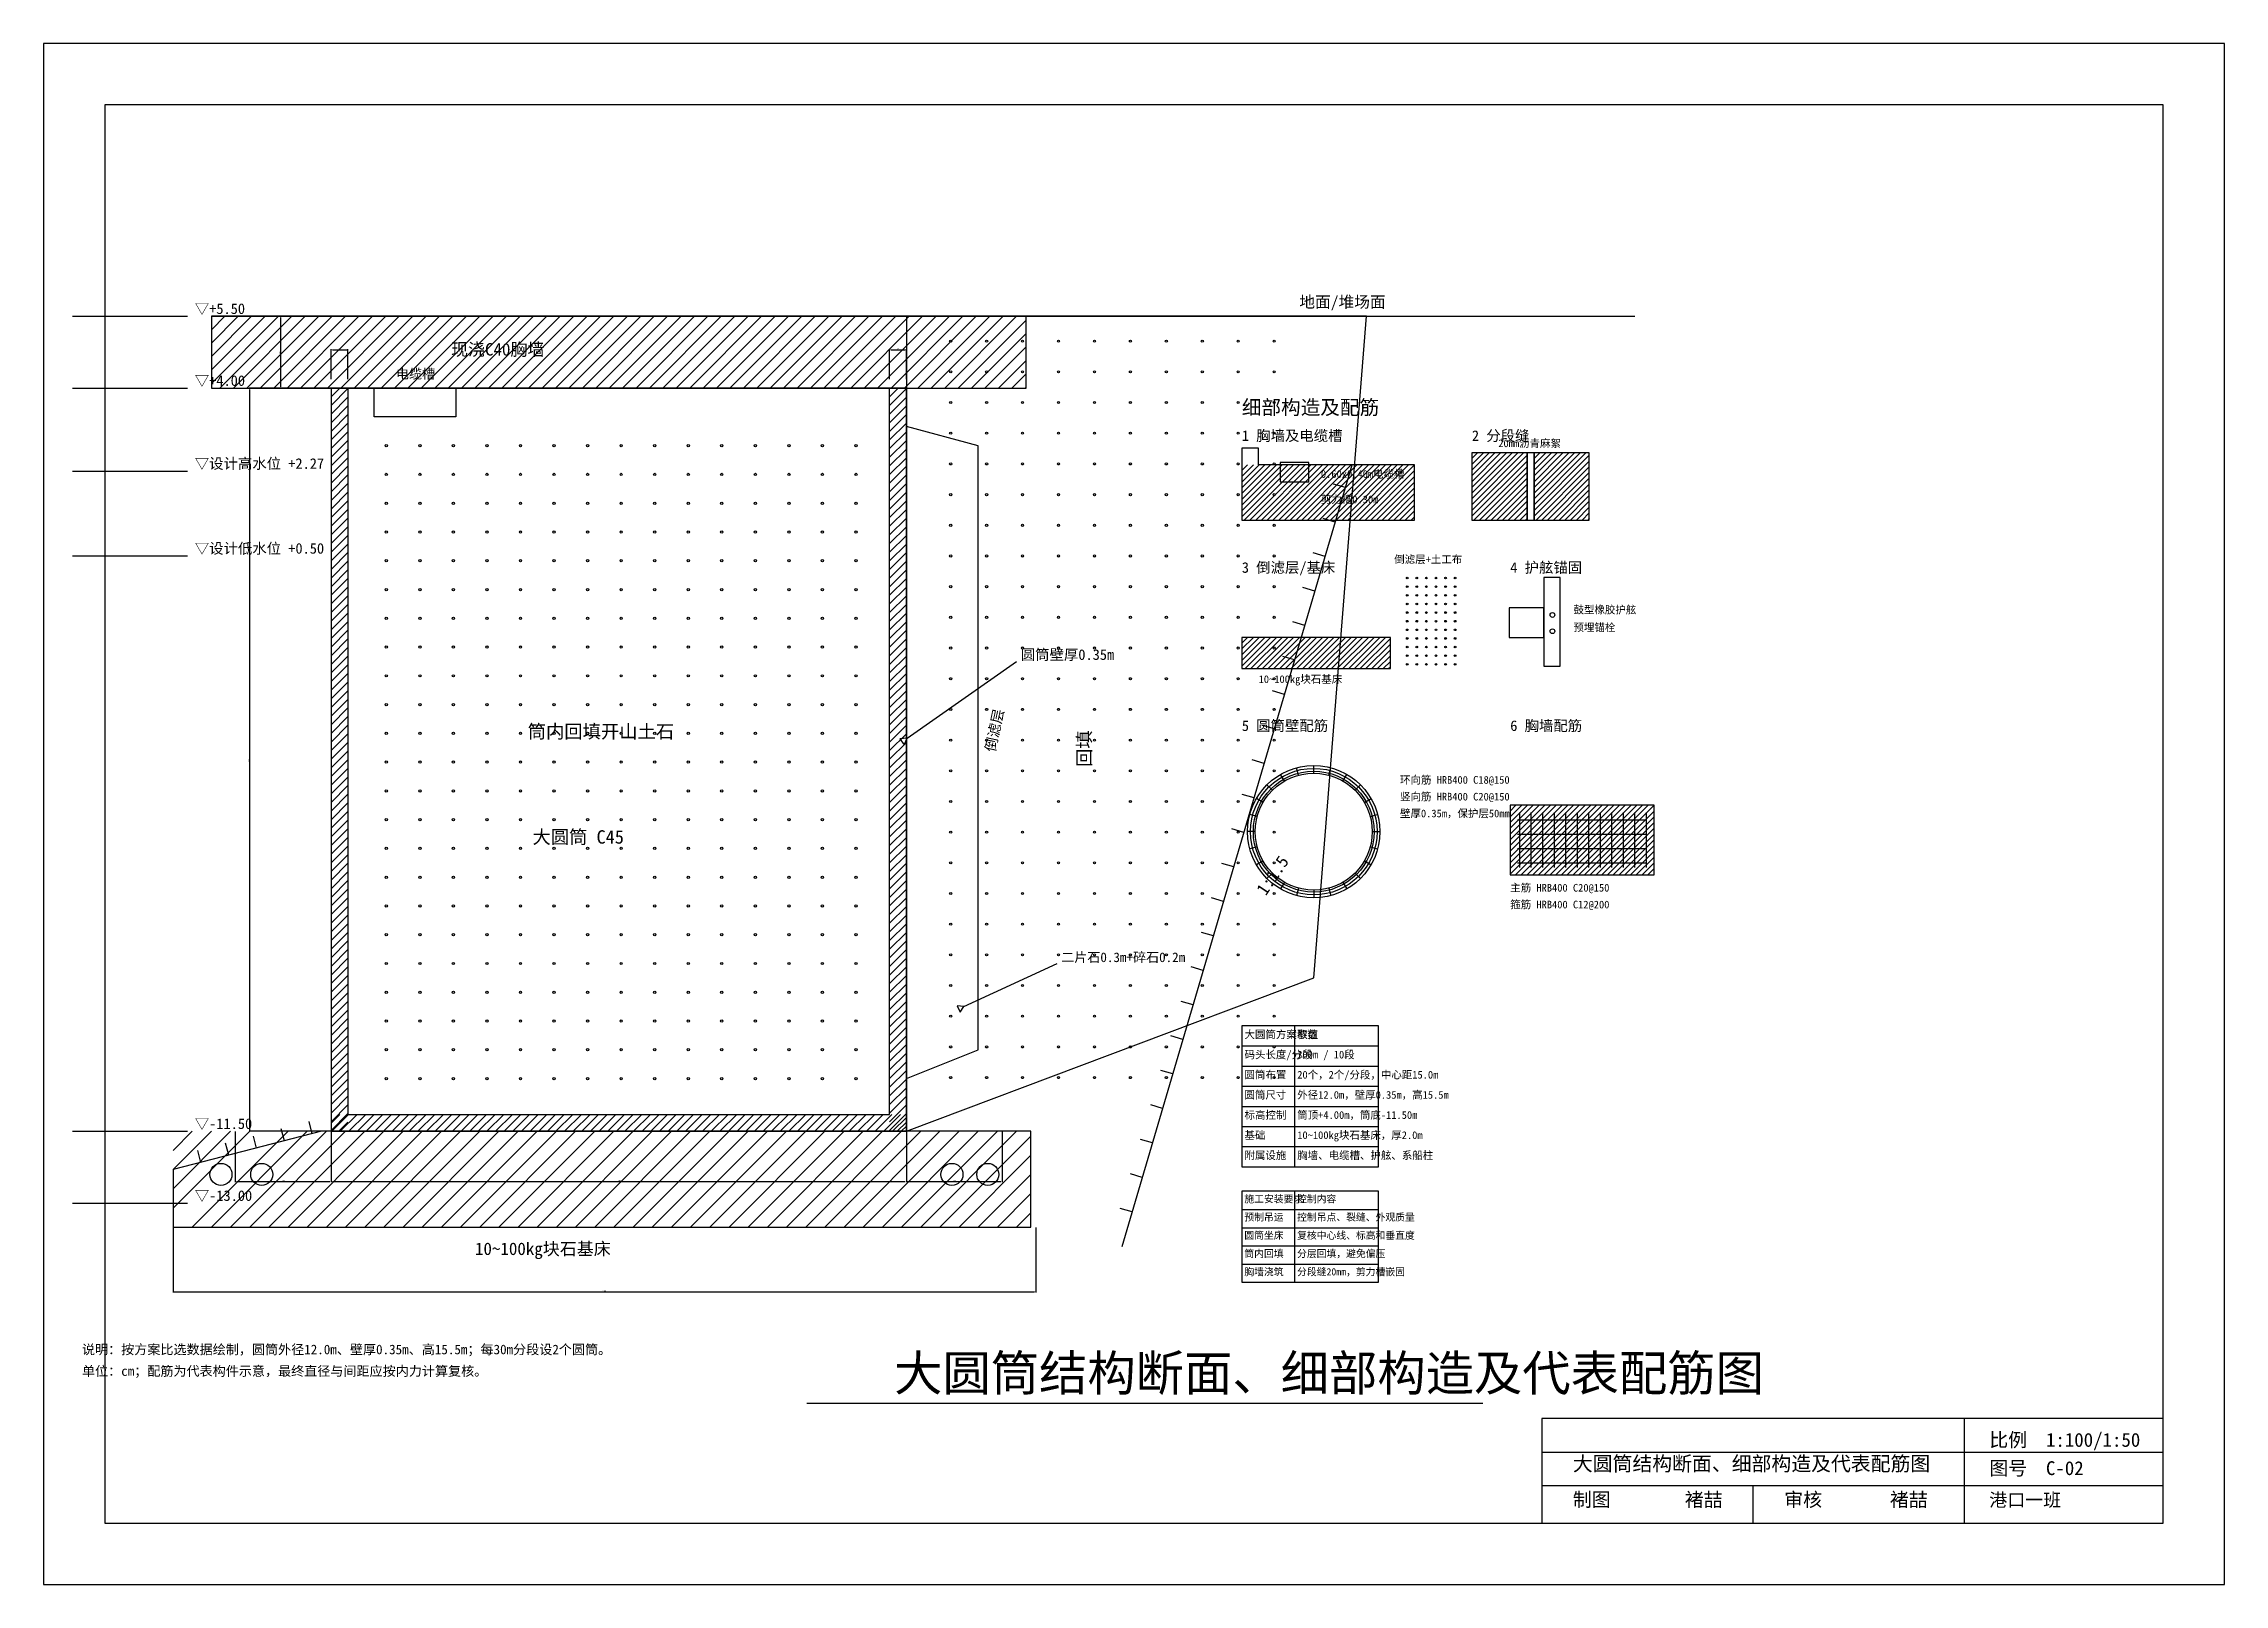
# Model space of a CAD drawing. Header units: metres. Extents: x 0 to 4550, y -900 to 2314.
import ezdxf

# ---------------------------------------------------------------- set-up
doc = ezdxf.new("R2010")
doc.units = ezdxf.units.M
for name, color, linetype in [('BACKFILL', 7, 'Continuous'), ('BORDER', 7, 'Continuous'), ('CUT', 7, 'Continuous'), ('CYLINDER', 7, 'Continuous'), ('DIM', 7, 'Continuous'), ('EQUIPMENT', 7, 'Continuous'), ('FOUNDATION', 7, 'Continuous'), ('HATCH', 7, 'Continuous'), ('LEVEL', 7, 'Continuous'), ('STRUCTURE', 7, 'Continuous'), ('TEXT', 7, 'Continuous')]:
    doc.layers.add(name, color=color, linetype=linetype)
doc.styles.add('CN-SIMSUN', font='SimSun.ttf')
doc.styles.get("Standard").update_dxf_attribs({"font": 'arial.ttf'})
doc.dimstyles.new('ISO-25', dxfattribs={"dimtxt": 2.5, "dimasz": 2.5, "dimexe": 1.25, "dimexo": 0.625, "dimtad": 1, "dimtxsty": 'Standard', "dimcen": 2.5, "dimadec": 0, "dimazin": 0, "dimtfac": 1, "dimtmove": 0, "dimatfit": 3, "dimfxl": 1, "dimarcsym": 0})

msp = doc.modelspace()

# ---------------------------------------------------------------- texts
at = {"layer": 'TEXT', "style": 'CN-SIMSUN'}
for s, height, p in [('地面/堆场面', 24, (2620, 1763)), ('▽+5.50', 22, (315.4, 1749.84)), ('现浇C40胸墙', 26, (850, 1663)), ('▽+4.00', 22, (315.4, 1599.84)), ('电缆槽', 20, (735, 1615)), ('细部构造及配筋', 30, (2500, 1540)), ('1 胸墙及电缆槽', 22, (2500, 1485)), ('2 分段缝', 22, (2980, 1485)), ('20mm沥青麻絮', 16, (3035, 1472)), ('▽设计高水位 +2.27', 22, (315.4, 1426.84)), ('0.60x0.40m电缆槽', 16, (2665, 1408)), ('剪力槽0.30m', 16, (2665, 1355)), ('▽设计低水位 +0.50', 22, (315.4, 1249.84)), ('3 倒滤层/基床', 22, (2500, 1210)), ('倒滤层+土工布', 16, (2818, 1230)), ('4 护舷锚固', 22, (3060, 1210)), ('鼓型橡胶护舷', 16, (3192, 1125)), ('预埋锚栓', 16, (3192, 1088)), ('圆筒壁厚0.35m', 22, (2038.8, 1028.3)), ('10~100kg块石基床', 16, (2535, 980)), ('筒内回填开山土石', 28, (1010, 865)), ('5 圆筒壁配筋', 22, (2500, 880)), ('6 胸墙配筋', 22, (3060, 880)), ('环向筋 HRB400 C18@150', 16, (2830, 770)), ('竖向筋 HRB400 C20@150', 16, (2830, 735)), ('壁厚0.35m，保护层50mm', 16, (2830, 700)), ('大圆筒 C45', 28, (1020, 645)), ('主筋 HRB400 C20@150', 16, (3060, 545)), ('箍筋 HRB400 C12@200', 16, (3060, 510)), ('二片石0.3m+碎石0.2m', 20, (2123, 398)), ('大圆筒方案参数', 16, (2505.6, 238.96)), ('取值', 16, (2615.6, 238.96)), ('码头长度/分段', 16, (2505.6, 196.96)), ('300m / 10段', 16, (2615.6, 196.96)), ('圆筒布置', 16, (2505.6, 154.96)), ('20个，2个/分段，中心距15.0m', 16, (2615.6, 154.96)), ('圆筒尺寸', 16, (2505.6, 112.96)), ('外径12.0m，壁厚0.35m，高15.5m', 16, (2615.6, 112.96)), ('▽-11.50', 22, (315.4, 49.84)), ('标高控制', 16, (2505.6, 70.96)), ('基础', 16, (2505.6, 28.96)), ('筒顶+4.00m，筒底-11.50m', 16, (2615.6, 70.96)), ('10~100kg块石基床，厚2.0m', 16, (2615.6, 28.96)), ('附属设施', 16, (2505.6, -13.04)), ('胸墙、电缆槽、护舷、系船柱', 16, (2615.6, -13.04)), ('▽-13.00', 22, (315.4, -100.16)), ('施工安装要求', 15, (2505.25, -103.56)), ('控制内容', 15, (2615.25, -103.56)), ('预制吊运', 15, (2505.25, -141.56)), ('控制吊点、裂缝、外观质量', 15, (2615.25, -141.56)), ('圆筒坐床', 15, (2505.25, -179.56)), ('复核中心线、标高和垂直度', 15, (2615.25, -179.56)), ('10~100kg块石基床', 26, (900, -213)), ('筒内回填', 15, (2505.25, -217.56)), ('分层回填，避免偏压', 15, (2615.25, -217.56)), ('胸墙浇筑', 15, (2505.25, -255.56)), ('分段缝20mm，剪力槽嵌固', 15, (2615.25, -255.56)), ('说明：按方案比选数据绘制，圆筒外径12.0m、壁厚0.35m、高15.5m；每30m分段设2个圆筒。', 20, (80, -420)), ('单位：cm；配筋为代表构件示意，最终直径与间距应按内力计算复核。', 20, (80, -465)), ('大圆筒结构断面、细部构造及代表配筋图', 73.91451, (1774.5, -496.224)), ('比例  1:100/1:50', 28.92307, (4059.51, -613.073)), ('大圆筒结构断面、细部构造及代表配筋图', 30.36922, (3190.688, -663.335)), ('图号  C-02', 28.9231, (4059.51, -672.076)), ('制图', 28.9231, (3190.688, -737.635)), ('褚喆', 28.9231, (3424.102, -737.635)), ('审核', 28.9231, (3631.582, -737.635)), ('褚喆', 28.9231, (3852.03, -737.635)), ('港口一班', 27.4769, (4059.51, -737.635))]:
    msp.add_text(s, height=height, dxfattribs=at).set_placement(p)
for s, height, rotation, p in [('倒滤层', 22, 78, (1985, 835)), ('回填', 28, 90, (2185, 805)), ('1:1.5', 26, 56, (2550, 535))]:
    msp.add_text(s, height=height, rotation=rotation, dxfattribs=at).set_placement(p)

# ---------------------------------------------------------------- blocks, each defined once
blk = doc.blocks.new('*D1')
at = {"layer": 'Defpoints', "color": 0, "transparency": 16777216}
for p in [(600, 45), (1800, 45), (1800, -60)]:
    blk.add_point(p, dxfattribs=at)
at = {"layer": 'DIM', "color": 0, "lineweight": -2, "transparency": 16777216}
for p, q in [((600, 44.4), (600, -61.2)), ((1800, 44.4), (1800, -61.2)), ((602.5, -60), (1797.5, -60))]:
    blk.add_line(p, q, dxfattribs=at)
at = {"layer": 'DIM', "color": 0, "transparency": 16777216}
for points in [[(602.5, -59.6), (602.5, -60.4), (600, -60)], [(1797.5, -59.6), (1797.5, -60.4), (1800, -60)]]:
    blk.add_solid(points, dxfattribs=at)
at = {"layer": 'DIM', "color": 0, "transparency": 16777216, "insert": (1200, -58.1), "char_height": 2.5, "attachment_point": 5}
blk.add_mtext('1200', dxfattribs=at)
blk = doc.blocks.new('*D2')
at = {"layer": 'Defpoints', "color": 0, "transparency": 16777216}
for p in [(400, 45), (600, 45), (600, -60)]:
    blk.add_point(p, dxfattribs=at)
at = {"layer": 'DIM', "color": 0, "lineweight": -2, "transparency": 16777216}
for p, q in [((400, 44.4), (400, -61.2)), ((600, 44.4), (600, -61.2)), ((402.5, -60), (597.5, -60))]:
    blk.add_line(p, q, dxfattribs=at)
at = {"layer": 'DIM', "color": 0, "transparency": 16777216}
for points in [[(402.5, -59.6), (402.5, -60.4), (400, -60)], [(597.5, -59.6), (597.5, -60.4), (600, -60)]]:
    blk.add_solid(points, dxfattribs=at)
at = {"layer": 'DIM', "color": 0, "transparency": 16777216, "insert": (500, -58.1), "char_height": 2.5, "attachment_point": 5}
blk.add_mtext('200', dxfattribs=at)
blk = doc.blocks.new('*D3')
at = {"layer": 'Defpoints', "color": 0, "transparency": 16777216}
for p in [(1800, 45), (2000, 45), (2000, -60)]:
    blk.add_point(p, dxfattribs=at)
at = {"layer": 'DIM', "color": 0, "lineweight": -2, "transparency": 16777216}
for p, q in [((1800, 44.4), (1800, -61.2)), ((2000, 44.4), (2000, -61.2)), ((1802.5, -60), (1997.5, -60))]:
    blk.add_line(p, q, dxfattribs=at)
at = {"layer": 'DIM', "color": 0, "transparency": 16777216}
for points in [[(1802.5, -59.6), (1802.5, -60.4), (1800, -60)], [(1997.5, -59.6), (1997.5, -60.4), (2000, -60)]]:
    blk.add_solid(points, dxfattribs=at)
at = {"layer": 'DIM', "color": 0, "transparency": 16777216, "insert": (1900, -58.1), "char_height": 2.5, "attachment_point": 5}
blk.add_mtext('200', dxfattribs=at)
blk = doc.blocks.new('*D4')
at = {"layer": 'Defpoints', "color": 0, "transparency": 16777216}
for p in [(270, -155), (2070, -155), (2070, -290)]:
    blk.add_point(p, dxfattribs=at)
at = {"layer": 'DIM', "color": 0, "lineweight": -2, "transparency": 16777216}
for p, q in [((270, -155.6), (270, -291.2)), ((2070, -155.6), (2070, -291.2)), ((272.5, -290), (2067.5, -290))]:
    blk.add_line(p, q, dxfattribs=at)
at = {"layer": 'DIM', "color": 0, "transparency": 16777216}
for points in [[(272.5, -289.6), (272.5, -290.4), (270, -290)], [(2067.5, -289.6), (2067.5, -290.4), (2070, -290)]]:
    blk.add_solid(points, dxfattribs=at)
at = {"layer": 'DIM', "color": 0, "transparency": 16777216, "insert": (1170, -288.1), "char_height": 2.5, "attachment_point": 5}
blk.add_mtext('1600', dxfattribs=at)
blk = doc.blocks.new('*D5')
at = {"layer": 'Defpoints', "color": 0, "transparency": 16777216}
for p in [(430, 1595), (600, 1595), (600, 45)]:
    blk.add_point(p, dxfattribs=at)
at = {"layer": 'DIM', "color": 0, "lineweight": -2, "transparency": 16777216}
for p, q in [((599.4, 1595), (428.8, 1595)), ((430, 47.5), (430, 1592.5)), ((599.4, 45), (428.8, 45))]:
    blk.add_line(p, q, dxfattribs=at)
at = {"layer": 'DIM', "color": 0, "transparency": 16777216}
for points in [[(429.6, 1592.5), (430.4, 1592.5), (430, 1595)], [(429.6, 47.5), (430.4, 47.5), (430, 45)]]:
    blk.add_solid(points, dxfattribs=at)
at = {"layer": 'DIM', "color": 0, "transparency": 16777216, "insert": (428.1, 820), "char_height": 2.5, "attachment_point": 5, "rotation": 90}
blk.add_mtext('1550', dxfattribs=at)
blk = doc.blocks.new('*D6')
at = {"layer": 'Defpoints', "color": 0, "transparency": 16777216}
for p in [(495, 1745), (600, 1745), (600, 1595)]:
    blk.add_point(p, dxfattribs=at)
at = {"layer": 'DIM', "color": 0, "lineweight": -2, "transparency": 16777216}
for p, q in [((599.4, 1745), (493.8, 1745)), ((495, 1597.5), (495, 1742.5)), ((599.4, 1595), (493.8, 1595))]:
    blk.add_line(p, q, dxfattribs=at)
at = {"layer": 'DIM', "color": 0, "transparency": 16777216}
for points in [[(494.6, 1742.5), (495.4, 1742.5), (495, 1745)], [(494.6, 1597.5), (495.4, 1597.5), (495, 1595)]]:
    blk.add_solid(points, dxfattribs=at)
at = {"layer": 'DIM', "color": 0, "transparency": 16777216, "insert": (493.1, 1670), "char_height": 2.5, "attachment_point": 5, "rotation": 90}
blk.add_mtext('150', dxfattribs=at)
blk = doc.blocks.new('*D7')
at = {"layer": 'Defpoints', "color": 0, "transparency": 16777216}
for p in [(635, 1675), (600, 1613), (635, 1613)]:
    blk.add_point(p, dxfattribs=at)
at = {"layer": 'DIM', "color": 0, "lineweight": -2, "transparency": 16777216}
for p, q in [((600, 1613.6), (600, 1676.2)), ((602.5, 1675), (632.5, 1675)), ((635, 1613.6), (635, 1676.2))]:
    blk.add_line(p, q, dxfattribs=at)
at = {"layer": 'DIM', "color": 0, "transparency": 16777216}
for points in [[(602.5, 1675.4), (602.5, 1674.6), (600, 1675)], [(632.5, 1675.4), (632.5, 1674.6), (635, 1675)]]:
    blk.add_solid(points, dxfattribs=at)
at = {"layer": 'DIM', "color": 0, "transparency": 16777216, "insert": (617.5, 1676.9), "char_height": 2.5, "attachment_point": 5}
blk.add_mtext('35', dxfattribs=at)
blk = doc.blocks.new('*D8')
at = {"layer": 'Defpoints', "color": 0, "transparency": 16777216}
for p in [(1800, 1675), (1765, 1613), (1800, 1613)]:
    blk.add_point(p, dxfattribs=at)
at = {"layer": 'DIM', "color": 0, "lineweight": -2, "transparency": 16777216}
for p, q in [((1765, 1613.6), (1765, 1676.2)), ((1767.5, 1675), (1797.5, 1675)), ((1800, 1613.6), (1800, 1676.2))]:
    blk.add_line(p, q, dxfattribs=at)
at = {"layer": 'DIM', "color": 0, "transparency": 16777216}
for points in [[(1767.5, 1675.4), (1767.5, 1674.6), (1765, 1675)], [(1797.5, 1675.4), (1797.5, 1674.6), (1800, 1675)]]:
    blk.add_solid(points, dxfattribs=at)
at = {"layer": 'DIM', "color": 0, "transparency": 16777216, "insert": (1782.5, 1676.9), "char_height": 2.5, "attachment_point": 5}
blk.add_mtext('35', dxfattribs=at)

# ---------------------------------------------------------------- dimensions: what is measured, and where the dimension line sits
at = {"layer": 'DIM'}
for base, p1, p2, text, picture, middle in [((495, 1745), (600, 1595), (600, 1745), '150', '*D6', (493.099, 1670)), ((430, 1595), (600, 45), (600, 1595), '1550', '*D5', (428.099, 820))]:
    dim = msp.add_linear_dim(base=base, p1=p1, p2=p2, angle=90, text=text, dimstyle='ISO-25', dxfattribs=at)
    dim.commit()
    dim.dimension.update_dxf_attribs({"geometry": picture, "text_midpoint": middle})
for base, p1, p2, text, picture, middle in [((635, 1675), (600, 1613), (635, 1613), '35', '*D7', (617.5, 1676.902)), ((1800, 1675), (1765, 1613), (1800, 1613), '35', '*D8', (1782.5, 1676.902)), ((600, -60), (400, 45), (600, 45), '200', '*D2', (500, -58.099)), ((1800, -60), (600, 45), (1800, 45), '1200', '*D1', (1200, -58.099)), ((2000, -60), (1800, 45), (2000, 45), '200', '*D3', (1900, -58.099)), ((2070, -290), (270, -155), (2070, -155), '1600', '*D4', (1170, -288.099))]:
    dim = msp.add_linear_dim(base=base, p1=p1, p2=p2, text=text, dimstyle='ISO-25', dxfattribs=at)
    dim.commit()
    dim.dimension.update_dxf_attribs({"geometry": picture, "text_midpoint": middle})

# ---------------------------------------------------------------- linework, layer by layer
msp.add_line((3060, 677), (3108, 725))
at = {"layer": 'BACKFILL'}
msp.add_lwpolyline([(1800, 45), (2650, 365), (2760, 1745), (1800, 1745), (1800, 45)], close=True, dxfattribs=at)
at = {"layer": 'BORDER'}
for p, q in [((2610, 265), (2610, -29)), ((2500, 223), (2785, 223)), ((2500, 181), (2785, 181)), ((2500, 139), (2785, 139)), ((2500, 97), (2785, 97)), ((2500, 55), (2785, 55)), ((2500, 13), (2785, 13)), ((2610, -80), (2610, -270)), ((2500, -118), (2785, -118)), ((2500, -156), (2785, -156)), ((2500, -194), (2785, -194)), ((2500, -232), (2785, -232)), ((1592.5, -522.094), (3003, -522.094)), ((4007.64, -772.6), (4007.64, -554.07)), ((3125.85, -624), (4422.6, -624)), ((3125.85, -693.929), (4422.6, -693.929)), ((3566.745, -772.6), (3566.745, -693.929))]:
    msp.add_line(p, q, dxfattribs=at)
for points in [[(0, -900), (4550, -900), (4550, 2313.674), (0, 2313.674), (0, -900)], [(127.4, -772.6), (4422.6, -772.6), (4422.6, 2186.274), (127.4, 2186.274), (127.4, -772.6)], [(2500, -29), (2785, -29), (2785, 265), (2500, 265), (2500, -29)], [(2500, -270), (2785, -270), (2785, -80), (2500, -80), (2500, -270)], [(3125.85, -772.6), (4422.6, -772.6), (4422.6, -554.07), (3125.85, -554.07), (3125.85, -772.6)]]:
    msp.add_lwpolyline(points, close=True, dxfattribs=at)
at = {"layer": 'CUT'}
msp.add_lwpolyline([(3095, 1320), (3110, 1320), (3110, 1460), (3095, 1460), (3095, 1320)], close=True, dxfattribs=at)
at = {"layer": 'CYLINDER'}
for points in [[(600, 45), (1800, 45), (1800, 1595), (600, 1595), (600, 45)], [(635, 80), (1765, 80), (1765, 1595), (635, 1595), (635, 80)], [(2980, 1320), (3095, 1320), (3095, 1460), (2980, 1460), (2980, 1320)], [(3110, 1320), (3225, 1320), (3225, 1460), (3110, 1460), (3110, 1320)]]:
    msp.add_lwpolyline(points, close=True, dxfattribs=at)
for radius in [138, 122]:
    msp.add_circle((2650, 670), radius, dxfattribs=at)
at = {"layer": 'EQUIPMENT'}
for points in [[(2580, 1400), (2640, 1400), (2640, 1440), (2580, 1440), (2580, 1400)], [(3058, 1075), (3130, 1075), (3130, 1137), (3058, 1137), (3058, 1075)]]:
    msp.add_lwpolyline(points, close=True, dxfattribs=at)
for centre in [(3148, 1122), (3148, 1088)]:
    msp.add_circle(centre, 5, dxfattribs=at)
at = {"layer": 'FOUNDATION'}
msp.add_line((2250, -195), (2730, 1435), dxfattribs=at)
msp.add_lwpolyline([(1800, 155), (1950, 215), (1950, 1475), (1800, 1515)], dxfattribs=at)
for points in [[(2500, 1010), (2810, 1010), (2810, 1075), (2500, 1075), (2500, 1010)], [(270, -155), (2060, -155), (2060, 45), (580, 45), (270, -35), (270, -155)]]:
    msp.add_lwpolyline(points, close=True, dxfattribs=at)
for centre in [(370, -45), (455, -45), (1895, -45), (1970, -45)]:
    msp.add_circle(centre, 23, dxfattribs=at)
at = {"layer": 'HATCH'}
for p, q in [((350, 1745), (350, 1745)), ((350, 1717), (378, 1745)), ((350, 1689), (406, 1745)), ((350, 1661), (434, 1745)), ((350, 1633), (462, 1745)), ((350, 1605), (490, 1745)), ((368, 1595), (518, 1745)), ((396, 1595), (546, 1745)), ((424, 1595), (574, 1745)), ((452, 1595), (602, 1745)), ((480, 1595), (630, 1745)), ((508, 1595), (658, 1745)), ((536, 1595), (686, 1745)), ((564, 1595), (714, 1745)), ((592, 1595), (742, 1745)), ((620, 1595), (770, 1745)), ((648, 1595), (798, 1745)), ((676, 1595), (826, 1745)), ((704, 1595), (854, 1745)), ((732, 1595), (882, 1745)), ((760, 1595), (910, 1745)), ((788, 1595), (938, 1745)), ((816, 1595), (966, 1745)), ((844, 1595), (994, 1745)), ((872, 1595), (1022, 1745)), ((900, 1595), (1050, 1745)), ((928, 1595), (1078, 1745)), ((956, 1595), (1106, 1745)), ((984, 1595), (1134, 1745)), ((1012, 1595), (1162, 1745)), ((1040, 1595), (1190, 1745)), ((1068, 1595), (1218, 1745)), ((1096, 1595), (1246, 1745)), ((1124, 1595), (1274, 1745)), ((1152, 1595), (1302, 1745)), ((1180, 1595), (1330, 1745)), ((1208, 1595), (1358, 1745)), ((1236, 1595), (1386, 1745)), ((1264, 1595), (1414, 1745)), ((1292, 1595), (1442, 1745)), ((1320, 1595), (1470, 1745)), ((1348, 1595), (1498, 1745)), ((1376, 1595), (1526, 1745)), ((1404, 1595), (1554, 1745)), ((1432, 1595), (1582, 1745)), ((1460, 1595), (1610, 1745)), ((1488, 1595), (1638, 1745)), ((1516, 1595), (1666, 1745)), ((1544, 1595), (1694, 1745)), ((1572, 1595), (1722, 1745)), ((1600, 1595), (1750, 1745)), ((1628, 1595), (1778, 1745)), ((1656, 1595), (1806, 1745)), ((1684, 1595), (1834, 1745)), ((1712, 1595), (1862, 1745)), ((1740, 1595), (1890, 1745)), ((1768, 1595), (1918, 1745)), ((1796, 1595), (1946, 1745)), ((1824, 1595), (1974, 1745)), ((1852, 1595), (2002, 1745)), ((1880, 1595), (2030, 1745)), ((2050, 1737), (1908, 1595)), ((2050, 1709), (1936, 1595)), ((2050, 1681), (1964, 1595)), ((2050, 1653), (1992, 1595)), ((600, 1595), (600, 1595)), ((600, 1577), (618, 1595)), ((600, 1559), (635, 1594)), ((1765, 1595), (1765, 1595)), ((1765, 1577), (1783, 1595)), ((1765, 1559), (1800, 1594)), ((2050, 1625), (2020, 1595)), ((2050, 1597), (2048, 1595)), ((600, 1541), (635, 1576)), ((600, 1523), (635, 1558)), ((1765, 1541), (1800, 1576)), ((1765, 1523), (1800, 1558)), ((600, 1505), (635, 1540)), ((600, 1487), (635, 1522)), ((600, 1469), (635, 1504)), ((1765, 1505), (1800, 1540)), ((1765, 1487), (1800, 1522)), ((1765, 1469), (1800, 1504)), ((600, 1451), (635, 1486)), ((600, 1433), (635, 1468)), ((1765, 1451), (1800, 1486)), ((1765, 1433), (1800, 1468)), ((2980, 1460), (2980, 1460)), ((2980, 1448), (2992, 1460)), ((2980, 1436), (3004, 1460)), ((2980, 1424), (3016, 1460)), ((2980, 1412), (3028, 1460)), ((2980, 1400), (3040, 1460)), ((2980, 1388), (3052, 1460)), ((2980, 1376), (3064, 1460)), ((2980, 1364), (3076, 1460)), ((2980, 1352), (3088, 1460)), ((3110, 1460), (3110, 1460)), ((3110, 1448), (3122, 1460)), ((3110, 1436), (3134, 1460)), ((3110, 1424), (3146, 1460)), ((3110, 1412), (3158, 1460)), ((3110, 1400), (3170, 1460)), ((3110, 1388), (3182, 1460)), ((3110, 1376), (3194, 1460)), ((3110, 1364), (3206, 1460)), ((3110, 1352), (3218, 1460)), ((600, 1415), (635, 1450)), ((600, 1397), (635, 1432)), ((600, 1379), (635, 1414)), ((1765, 1415), (1800, 1450)), ((1765, 1397), (1800, 1432)), ((1765, 1379), (1800, 1414)), ((2500, 1435), (2500, 1435)), ((2500, 1423), (2512, 1435)), ((2500, 1411), (2524, 1435)), ((2500, 1399), (2536, 1435)), ((2500, 1387), (2548, 1435)), ((2500, 1375), (2560, 1435)), ((2500, 1363), (2572, 1435)), ((2500, 1351), (2584, 1435)), ((2500, 1339), (2596, 1435)), ((2500, 1327), (2608, 1435)), ((2505, 1320), (2620, 1435)), ((2517, 1320), (2632, 1435)), ((2529, 1320), (2644, 1435)), ((2541, 1320), (2656, 1435)), ((2553, 1320), (2668, 1435)), ((2565, 1320), (2680, 1435)), ((2577, 1320), (2692, 1435)), ((2589, 1320), (2704, 1435)), ((2601, 1320), (2716, 1435)), ((2613, 1320), (2728, 1435)), ((2625, 1320), (2740, 1435)), ((2637, 1320), (2752, 1435)), ((2649, 1320), (2764, 1435)), ((2661, 1320), (2776, 1435)), ((2673, 1320), (2788, 1435)), ((2685, 1320), (2800, 1435)), ((2697, 1320), (2812, 1435)), ((2709, 1320), (2824, 1435)), ((2721, 1320), (2836, 1435)), ((2733, 1320), (2848, 1435)), ((2860, 1435), (2745, 1320)), ((2860, 1423), (2757, 1320)), ((2860, 1411), (2769, 1320)), ((2980, 1340), (3095, 1455)), ((2980, 1328), (3095, 1443)), ((3095, 1431), (2984, 1320)), ((3095, 1419), (2996, 1320)), ((3110, 1340), (3225, 1455)), ((3110, 1328), (3225, 1443)), ((3225, 1431), (3114, 1320)), ((3225, 1419), (3126, 1320)), ((600, 1361), (635, 1396)), ((600, 1343), (635, 1378)), ((1765, 1361), (1800, 1396)), ((1765, 1343), (1800, 1378)), ((2716.1, 1387.798), (2691.159, 1395.143)), ((2860, 1399), (2781, 1320)), ((2860, 1387), (2793, 1320)), ((2860, 1375), (2805, 1320)), ((3095, 1407), (3008, 1320)), ((3095, 1395), (3020, 1320)), ((3095, 1383), (3032, 1320)), ((3095, 1371), (3044, 1320)), ((3225, 1407), (3138, 1320)), ((3225, 1395), (3150, 1320)), ((3225, 1383), (3162, 1320)), ((3225, 1371), (3174, 1320)), ((600, 1325), (635, 1360)), ((600, 1307), (635, 1342)), ((600, 1289), (635, 1324)), ((1765, 1325), (1800, 1360)), ((1765, 1307), (1800, 1342)), ((1765, 1289), (1800, 1324)), ((2694.914, 1315.853), (2669.973, 1323.198)), ((2860, 1363), (2817, 1320)), ((2860, 1351), (2829, 1320)), ((2860, 1339), (2841, 1320)), ((2860, 1327), (2853, 1320)), ((3095, 1359), (3056, 1320)), ((3095, 1347), (3068, 1320)), ((3095, 1335), (3080, 1320)), ((3095, 1323), (3092, 1320)), ((3225, 1359), (3186, 1320)), ((3225, 1347), (3198, 1320)), ((3225, 1335), (3210, 1320)), ((3225, 1323), (3222, 1320)), ((600, 1271), (635, 1306)), ((600, 1253), (635, 1288)), ((1765, 1271), (1800, 1306)), ((1765, 1253), (1800, 1288)), ((600, 1235), (635, 1270)), ((600, 1217), (635, 1252)), ((600, 1199), (635, 1234)), ((1765, 1235), (1800, 1270)), ((1765, 1217), (1800, 1252)), ((1765, 1199), (1800, 1234)), ((2673.727, 1243.908), (2648.786, 1251.252)), ((600, 1181), (635, 1216)), ((600, 1163), (635, 1198)), ((1765, 1181), (1800, 1216)), ((1765, 1163), (1800, 1198)), ((600, 1145), (635, 1180)), ((600, 1127), (635, 1162)), ((600, 1109), (635, 1144)), ((1765, 1145), (1800, 1180)), ((1765, 1127), (1800, 1162)), ((1765, 1109), (1800, 1144)), ((2652.541, 1171.962), (2627.6, 1179.307)), ((600, 1091), (635, 1126)), ((600, 1073), (635, 1108)), ((1765, 1091), (1800, 1126)), ((1765, 1073), (1800, 1108)), ((2631.355, 1100.017), (2606.414, 1107.361)), ((600, 1055), (635, 1090)), ((600, 1037), (635, 1072)), ((600, 1019), (635, 1054)), ((1765, 1055), (1800, 1090)), ((1765, 1037), (1800, 1072)), ((1765, 1019), (1800, 1054)), ((2500, 1075), (2500, 1075)), ((2500, 1063), (2512, 1075)), ((2500, 1051), (2524, 1075)), ((2500, 1039), (2536, 1075)), ((2500, 1027), (2548, 1075)), ((2500, 1015), (2560, 1075)), ((2507, 1010), (2572, 1075)), ((2519, 1010), (2584, 1075)), ((2531, 1010), (2596, 1075)), ((2543, 1010), (2608, 1075)), ((2555, 1010), (2620, 1075)), ((2567, 1010), (2632, 1075)), ((2579, 1010), (2644, 1075)), ((2591, 1010), (2656, 1075)), ((2603, 1010), (2668, 1075)), ((2615, 1010), (2680, 1075)), ((2627, 1010), (2692, 1075)), ((2639, 1010), (2704, 1075)), ((2651, 1010), (2716, 1075)), ((2663, 1010), (2728, 1075)), ((2675, 1010), (2740, 1075)), ((2687, 1010), (2752, 1075)), ((2699, 1010), (2764, 1075)), ((2711, 1010), (2776, 1075)), ((2723, 1010), (2788, 1075)), ((2735, 1010), (2800, 1075)), ((2810, 1073), (2747, 1010)), ((2810, 1061), (2759, 1010)), ((2810, 1049), (2771, 1010)), ((600, 1001), (635, 1036)), ((600, 983), (635, 1018)), ((1765, 1001), (1800, 1036)), ((1765, 983), (1800, 1018)), ((2610.168, 1028.071), (2585.227, 1035.416)), ((2810, 1037), (2783, 1010)), ((2810, 1025), (2795, 1010)), ((2810, 1013), (2807, 1010)), ((600, 965), (635, 1000)), ((600, 947), (635, 982)), ((600, 929), (635, 964)), ((1765, 965), (1800, 1000)), ((1765, 947), (1800, 982)), ((1765, 929), (1800, 964)), ((2588.982, 956.126), (2564.041, 963.471)), ((600, 911), (635, 946)), ((600, 893), (635, 928)), ((600, 875), (635, 910)), ((1765, 911), (1800, 946)), ((1765, 893), (1800, 928)), ((1765, 875), (1800, 910)), ((600, 857), (635, 892)), ((600, 839), (635, 874)), ((1765, 857), (1800, 892)), ((1765, 839), (1800, 874)), ((2567.796, 884.181), (2542.854, 891.525)), ((600, 821), (635, 856)), ((600, 803), (635, 838)), ((600, 785), (635, 820)), ((1765, 821), (1800, 856)), ((1765, 803), (1800, 838)), ((1765, 785), (1800, 820)), ((2546.609, 812.235), (2521.668, 819.58)), ((600, 767), (635, 802)), ((600, 749), (635, 784)), ((1765, 767), (1800, 802)), ((1765, 749), (1800, 784)), ((600, 731), (635, 766)), ((600, 713), (635, 748)), ((600, 695), (635, 730)), ((1765, 731), (1800, 766)), ((1765, 713), (1800, 748)), ((1765, 695), (1800, 730)), ((2525.423, 740.29), (2500.482, 747.635)), ((600, 677), (635, 712)), ((600, 659), (635, 694)), ((1765, 677), (1800, 712)), ((1765, 659), (1800, 694)), ((3060, 725), (3060, 725)), ((3060, 713), (3072, 725)), ((3060, 701), (3084, 725)), ((3060, 689), (3096, 725)), ((3060, 665), (3120, 725)), ((3060, 653), (3132, 725)), ((3060, 641), (3144, 725)), ((3060, 629), (3156, 725)), ((3060, 617), (3168, 725)), ((3060, 605), (3180, 725)), ((3060, 593), (3192, 725)), ((3060, 581), (3204, 725)), ((3071, 580), (3216, 725)), ((3083, 580), (3228, 725)), ((3095, 580), (3240, 725)), ((3107, 580), (3252, 725)), ((3119, 580), (3264, 725)), ((3131, 580), (3276, 725)), ((3143, 580), (3288, 725)), ((3155, 580), (3300, 725)), ((3167, 580), (3312, 725)), ((3179, 580), (3324, 725)), ((3191, 580), (3336, 725)), ((3203, 580), (3348, 725)), ((3360, 725), (3215, 580)), ((3360, 713), (3227, 580)), ((3360, 701), (3239, 580)), ((3360, 689), (3251, 580)), ((600, 641), (635, 676)), ((600, 623), (635, 658)), ((600, 605), (635, 640)), ((1765, 641), (1800, 676)), ((1765, 623), (1800, 658)), ((1765, 605), (1800, 640)), ((2504.236, 668.345), (2479.295, 675.689)), ((3360, 677), (3263, 580)), ((3360, 665), (3275, 580)), ((3360, 653), (3287, 580)), ((3360, 641), (3299, 580)), ((600, 587), (635, 622)), ((600, 569), (635, 604)), ((1765, 587), (1800, 622)), ((1765, 569), (1800, 604)), ((2483.05, 596.399), (2458.109, 603.744)), ((3360, 629), (3311, 580)), ((3360, 617), (3323, 580)), ((3360, 605), (3335, 580)), ((3360, 593), (3347, 580)), ((600, 551), (635, 586)), ((600, 533), (635, 568)), ((600, 515), (635, 550)), ((1765, 551), (1800, 586)), ((1765, 533), (1800, 568)), ((1765, 515), (1800, 550)), ((3360, 581), (3359, 580)), ((600, 497), (635, 532)), ((600, 479), (635, 514)), ((1765, 497), (1800, 532)), ((1765, 479), (1800, 514)), ((2461.864, 524.454), (2436.923, 531.798)), ((600, 461), (635, 496)), ((600, 443), (635, 478)), ((600, 425), (635, 460)), ((1765, 461), (1800, 496)), ((1765, 443), (1800, 478)), ((1765, 425), (1800, 460)), ((2440.677, 452.508), (2415.736, 459.853)), ((600, 407), (635, 442)), ((600, 389), (635, 424)), ((1765, 407), (1800, 442)), ((1765, 389), (1800, 424)), ((600, 371), (635, 406)), ((600, 353), (635, 388)), ((600, 335), (635, 370)), ((1765, 371), (1800, 406)), ((1765, 353), (1800, 388)), ((1765, 335), (1800, 370)), ((2419.491, 380.563), (2394.55, 387.908)), ((600, 317), (635, 352)), ((600, 299), (635, 334)), ((1765, 317), (1800, 352)), ((1765, 299), (1800, 334)), ((600, 281), (635, 316)), ((600, 263), (635, 298)), ((600, 245), (635, 280)), ((1765, 281), (1800, 316)), ((1765, 263), (1800, 298)), ((1765, 245), (1800, 280)), ((2398.305, 308.618), (2373.364, 315.962)), ((600, 227), (635, 262)), ((600, 209), (635, 244)), ((1765, 227), (1800, 262)), ((1765, 209), (1800, 244)), ((2377.118, 236.672), (2352.177, 244.017)), ((600, 191), (635, 226)), ((600, 173), (635, 208)), ((600, 155), (635, 190)), ((1765, 191), (1800, 226)), ((1765, 173), (1800, 208)), ((1765, 155), (1800, 190)), ((600, 137), (635, 172)), ((600, 119), (635, 154)), ((1765, 137), (1800, 172)), ((1765, 119), (1800, 154)), ((2355.932, 164.727), (2330.991, 172.072)), ((600, 101), (635, 136)), ((600, 83), (635, 118)), ((600, 65), (635, 100)), ((1765, 101), (1800, 136)), ((1765, 83), (1800, 118)), ((1765, 65), (1800, 100)), ((2334.745, 92.782), (2309.804, 100.126)), ((502.387, 24.971), (495.89, 50.146)), ((560.483, 39.963), (553.986, 65.139)), ((600, 47), (635, 82)), ((600, 80), (600, 80)), ((600, 62), (618, 80)), ((601, 45), (636, 80)), ((635, 64), (616, 45)), ((619, 45), (654, 80)), ((635, 46), (634, 45)), ((637, 45), (672, 80)), ((655, 45), (690, 80)), ((673, 45), (708, 80)), ((691, 45), (726, 80)), ((709, 45), (744, 80)), ((727, 45), (762, 80)), ((745, 45), (780, 80)), ((763, 45), (798, 80)), ((781, 45), (816, 80)), ((799, 45), (834, 80)), ((817, 45), (852, 80)), ((835, 45), (870, 80)), ((853, 45), (888, 80)), ((871, 45), (906, 80)), ((889, 45), (924, 80)), ((907, 45), (942, 80)), ((925, 45), (960, 80)), ((943, 45), (978, 80)), ((961, 45), (996, 80)), ((979, 45), (1014, 80)), ((997, 45), (1032, 80)), ((1015, 45), (1050, 80)), ((1033, 45), (1068, 80)), ((1051, 45), (1086, 80)), ((1069, 45), (1104, 80)), ((1087, 45), (1122, 80)), ((1105, 45), (1140, 80)), ((1123, 45), (1158, 80)), ((1141, 45), (1176, 80)), ((1159, 45), (1194, 80)), ((1177, 45), (1212, 80)), ((1195, 45), (1230, 80)), ((1213, 45), (1248, 80)), ((1231, 45), (1266, 80)), ((1249, 45), (1284, 80)), ((1267, 45), (1302, 80)), ((1285, 45), (1320, 80)), ((1303, 45), (1338, 80)), ((1321, 45), (1356, 80)), ((1339, 45), (1374, 80)), ((1357, 45), (1392, 80)), ((1375, 45), (1410, 80)), ((1393, 45), (1428, 80)), ((1411, 45), (1446, 80)), ((1429, 45), (1464, 80)), ((1447, 45), (1482, 80)), ((1465, 45), (1500, 80)), ((1483, 45), (1518, 80)), ((1501, 45), (1536, 80)), ((1519, 45), (1554, 80)), ((1537, 45), (1572, 80)), ((1555, 45), (1590, 80)), ((1573, 45), (1608, 80)), ((1591, 45), (1626, 80)), ((1609, 45), (1644, 80)), ((1627, 45), (1662, 80)), ((1645, 45), (1680, 80)), ((1663, 45), (1698, 80)), ((1681, 45), (1716, 80)), ((1699, 45), (1734, 80)), ((1717, 45), (1752, 80)), ((1735, 45), (1770, 80)), ((1753, 45), (1788, 80)), ((1765, 47), (1800, 82)), ((1800, 74), (1771, 45)), ((1800, 64), (1781, 45)), ((1800, 56), (1789, 45)), ((1800, 46), (1799, 45)), ((270, 45), (270, 45)), ((270, 5), (310, 45)), ((270, -35), (350, 45)), ((270, -75), (390, 45)), ((270, -115), (430, 45)), ((310, -155), (510, 45)), ((328.097, -20.007), (321.6, 5.168)), ((350, -155), (550, 45)), ((386.193, -5.015), (379.696, 20.161)), ((390, -155), (590, 45)), ((430, -155), (630, 45)), ((444.29, 9.978), (437.793, 35.153)), ((470, -155), (670, 45)), ((510, -155), (710, 45)), ((550, -155), (750, 45)), ((590, -155), (790, 45)), ((630, -155), (830, 45)), ((670, -155), (870, 45)), ((710, -155), (910, 45)), ((750, -155), (950, 45)), ((790, -155), (990, 45)), ((830, -155), (1030, 45)), ((870, -155), (1070, 45)), ((910, -155), (1110, 45)), ((950, -155), (1150, 45)), ((990, -155), (1190, 45)), ((1030, -155), (1230, 45)), ((1070, -155), (1270, 45)), ((1110, -155), (1310, 45)), ((1150, -155), (1350, 45)), ((1190, -155), (1390, 45)), ((1230, -155), (1430, 45)), ((1270, -155), (1470, 45)), ((1310, -155), (1510, 45)), ((1350, -155), (1550, 45)), ((1390, -155), (1590, 45)), ((1430, -155), (1630, 45)), ((1470, -155), (1670, 45)), ((1510, -155), (1710, 45)), ((1550, -155), (1750, 45)), ((1590, -155), (1790, 45)), ((1630, -155), (1830, 45)), ((1670, -155), (1870, 45)), ((1710, -155), (1910, 45)), ((1750, -155), (1950, 45)), ((1790, -155), (1990, 45)), ((1830, -155), (2030, 45)), ((2060, 35), (1870, -155)), ((2313.559, 20.836), (2288.618, 28.181)), ((2060, -5), (1910, -155)), ((2060, -45), (1950, -155)), ((2292.373, -51.109), (2267.432, -43.765)), ((2060, -85), (1990, -155)), ((2060, -125), (2030, -155)), ((2271.186, -123.055), (2246.245, -115.71)), ((270, -155), (270, -155))]:
    msp.add_line(p, q, dxfattribs=at)
for centre, radius in [((1892.5, 1693), 2.2), ((1967.5, 1693), 2.2), ((2042.5, 1693), 2.2), ((2117.5, 1693), 2.2), ((2192.5, 1693), 2.2), ((2267.5, 1693), 2.2), ((2342.5, 1693), 2.2), ((2417.5, 1693), 2.2), ((2492.5, 1693), 2.2), ((2567.5, 1693), 2.2), ((1892.5, 1629), 2.2), ((1967.5, 1629), 2.2), ((2042.5, 1629), 2.2), ((2117.5, 1629), 2.2), ((2192.5, 1629), 2.2), ((2267.5, 1629), 2.2), ((2342.5, 1629), 2.2), ((2417.5, 1629), 2.2), ((2492.5, 1629), 2.2), ((2567.5, 1629), 2.2), ((1892.5, 1565), 2.2), ((1967.5, 1565), 2.2), ((2042.5, 1565), 2.2), ((2117.5, 1565), 2.2), ((2192.5, 1565), 2.2), ((2267.5, 1565), 2.2), ((2342.5, 1565), 2.2), ((2417.5, 1565), 2.2), ((2492.5, 1565), 2.2), ((2567.5, 1565), 2.2), ((1892.5, 1501), 2.2), ((1967.5, 1501), 2.2), ((2042.5, 1501), 2.2), ((2117.5, 1501), 2.2), ((2192.5, 1501), 2.2), ((2267.5, 1501), 2.2), ((2342.5, 1501), 2.2), ((2417.5, 1501), 2.2), ((2492.5, 1501), 2.2), ((2567.5, 1501), 2.2), ((715, 1475), 2.4), ((785, 1475), 2.4), ((855, 1475), 2.4), ((925, 1475), 2.4), ((995, 1475), 2.4), ((1065, 1475), 2.4), ((1135, 1475), 2.4), ((1205, 1475), 2.4), ((1275, 1475), 2.4), ((1345, 1475), 2.4), ((1415, 1475), 2.4), ((1485, 1475), 2.4), ((1555, 1475), 2.4), ((1625, 1475), 2.4), ((1695, 1475), 2.4), ((715, 1415), 2.4), ((785, 1415), 2.4), ((855, 1415), 2.4), ((925, 1415), 2.4), ((995, 1415), 2.4), ((1065, 1415), 2.4), ((1135, 1415), 2.4), ((1205, 1415), 2.4), ((1275, 1415), 2.4), ((1345, 1415), 2.4), ((1415, 1415), 2.4), ((1485, 1415), 2.4), ((1555, 1415), 2.4), ((1625, 1415), 2.4), ((1695, 1415), 2.4), ((1892.5, 1437), 2.2), ((1967.5, 1437), 2.2), ((2042.5, 1437), 2.2), ((2117.5, 1437), 2.2), ((2192.5, 1437), 2.2), ((2267.5, 1437), 2.2), ((2342.5, 1437), 2.2), ((2417.5, 1437), 2.2), ((2492.5, 1437), 2.2), ((2567.5, 1437), 2.2), ((1892.5, 1373), 2.2), ((1967.5, 1373), 2.2), ((2042.5, 1373), 2.2), ((2117.5, 1373), 2.2), ((2192.5, 1373), 2.2), ((2267.5, 1373), 2.2), ((2342.5, 1373), 2.2), ((2417.5, 1373), 2.2), ((2492.5, 1373), 2.2), ((2567.5, 1373), 2.2), ((715, 1355), 2.4), ((785, 1355), 2.4), ((855, 1355), 2.4), ((925, 1355), 2.4), ((995, 1355), 2.4), ((1065, 1355), 2.4), ((1135, 1355), 2.4), ((1205, 1355), 2.4), ((1275, 1355), 2.4), ((1345, 1355), 2.4), ((1415, 1355), 2.4), ((1485, 1355), 2.4), ((1555, 1355), 2.4), ((1625, 1355), 2.4), ((1695, 1355), 2.4), ((715, 1295), 2.4), ((785, 1295), 2.4), ((855, 1295), 2.4), ((925, 1295), 2.4), ((995, 1295), 2.4), ((1065, 1295), 2.4), ((1135, 1295), 2.4), ((1205, 1295), 2.4), ((1275, 1295), 2.4), ((1345, 1295), 2.4), ((1415, 1295), 2.4), ((1485, 1295), 2.4), ((1555, 1295), 2.4), ((1625, 1295), 2.4), ((1695, 1295), 2.4), ((1892.5, 1309), 2.2), ((1967.5, 1309), 2.2), ((2042.5, 1309), 2.2), ((2117.5, 1309), 2.2), ((2192.5, 1309), 2.2), ((2267.5, 1309), 2.2), ((2342.5, 1309), 2.2), ((2417.5, 1309), 2.2), ((2492.5, 1309), 2.2), ((2567.5, 1309), 2.2), ((715, 1235), 2.4), ((785, 1235), 2.4), ((855, 1235), 2.4), ((925, 1235), 2.4), ((995, 1235), 2.4), ((1065, 1235), 2.4), ((1135, 1235), 2.4), ((1205, 1235), 2.4), ((1275, 1235), 2.4), ((1345, 1235), 2.4), ((1415, 1235), 2.4), ((1485, 1235), 2.4), ((1555, 1235), 2.4), ((1625, 1235), 2.4), ((1695, 1235), 2.4), ((1892.5, 1245), 2.2), ((1967.5, 1245), 2.2), ((2042.5, 1245), 2.2), ((2117.5, 1245), 2.2), ((2192.5, 1245), 2.2), ((2267.5, 1245), 2.2), ((2342.5, 1245), 2.2), ((2417.5, 1245), 2.2), ((2492.5, 1245), 2.2), ((2567.5, 1245), 2.2), ((1892.5, 1181), 2.2), ((1967.5, 1181), 2.2), ((2042.5, 1181), 2.2), ((2117.5, 1181), 2.2), ((2192.5, 1181), 2.2), ((2267.5, 1181), 2.2), ((2342.5, 1181), 2.2), ((2417.5, 1181), 2.2), ((2492.5, 1181), 2.2), ((2567.5, 1181), 2.2), ((2845, 1199), 1.7), ((2865, 1199), 1.7), ((2885, 1199), 1.7), ((2905, 1199), 1.7), ((2925, 1199), 1.7), ((2945, 1199), 1.7), ((715, 1175), 2.4), ((785, 1175), 2.4), ((855, 1175), 2.4), ((925, 1175), 2.4), ((995, 1175), 2.4), ((1065, 1175), 2.4), ((1135, 1175), 2.4), ((1205, 1175), 2.4), ((1275, 1175), 2.4), ((1345, 1175), 2.4), ((1415, 1175), 2.4), ((1485, 1175), 2.4), ((1555, 1175), 2.4), ((1625, 1175), 2.4), ((1695, 1175), 2.4), ((2845, 1181), 1.7), ((2845, 1163), 1.7), ((2845, 1145), 1.7), ((2865, 1181), 1.7), ((2865, 1163), 1.7), ((2865, 1145), 1.7), ((2885, 1181), 1.7), ((2885, 1163), 1.7), ((2885, 1145), 1.7), ((2905, 1181), 1.7), ((2905, 1163), 1.7), ((2905, 1145), 1.7), ((2925, 1181), 1.7), ((2925, 1163), 1.7), ((2925, 1145), 1.7), ((2945, 1181), 1.7), ((2945, 1163), 1.7), ((2945, 1145), 1.7), ((715, 1115), 2.4), ((785, 1115), 2.4), ((855, 1115), 2.4), ((925, 1115), 2.4), ((995, 1115), 2.4), ((1065, 1115), 2.4), ((1135, 1115), 2.4), ((1205, 1115), 2.4), ((1275, 1115), 2.4), ((1345, 1115), 2.4), ((1415, 1115), 2.4), ((1485, 1115), 2.4), ((1555, 1115), 2.4), ((1625, 1115), 2.4), ((1695, 1115), 2.4), ((1892.5, 1117), 2.2), ((1967.5, 1117), 2.2), ((2042.5, 1117), 2.2), ((2117.5, 1117), 2.2), ((2192.5, 1117), 2.2), ((2267.5, 1117), 2.2), ((2342.5, 1117), 2.2), ((2417.5, 1117), 2.2), ((2492.5, 1117), 2.2), ((2567.5, 1117), 2.2), ((2845, 1127), 1.7), ((2845, 1109), 1.7), ((2845, 1091), 1.7), ((2865, 1127), 1.7), ((2865, 1109), 1.7), ((2865, 1091), 1.7), ((2885, 1127), 1.7), ((2885, 1109), 1.7), ((2885, 1091), 1.7), ((2905, 1127), 1.7), ((2905, 1109), 1.7), ((2905, 1091), 1.7), ((2925, 1127), 1.7), ((2925, 1109), 1.7), ((2925, 1091), 1.7), ((2945, 1127), 1.7), ((2945, 1109), 1.7), ((2945, 1091), 1.7), ((715, 1055), 2.4), ((785, 1055), 2.4), ((855, 1055), 2.4), ((925, 1055), 2.4), ((995, 1055), 2.4), ((1065, 1055), 2.4), ((1135, 1055), 2.4), ((1205, 1055), 2.4), ((1275, 1055), 2.4), ((1345, 1055), 2.4), ((1415, 1055), 2.4), ((1485, 1055), 2.4), ((1555, 1055), 2.4), ((1625, 1055), 2.4), ((1695, 1055), 2.4), ((1892.5, 1053), 2.2), ((1967.5, 1053), 2.2), ((2042.5, 1053), 2.2), ((2117.5, 1053), 2.2), ((2192.5, 1053), 2.2), ((2267.5, 1053), 2.2), ((2342.5, 1053), 2.2), ((2417.5, 1053), 2.2), ((2492.5, 1053), 2.2), ((2567.5, 1053), 2.2), ((2845, 1073), 1.7), ((2845, 1055), 1.7), ((2865, 1073), 1.7), ((2865, 1055), 1.7), ((2885, 1073), 1.7), ((2885, 1055), 1.7), ((2905, 1073), 1.7), ((2905, 1055), 1.7), ((2925, 1073), 1.7), ((2925, 1055), 1.7), ((2945, 1073), 1.7), ((2945, 1055), 1.7), ((2845, 1037), 1.7), ((2845, 1019), 1.7), ((2865, 1037), 1.7), ((2865, 1019), 1.7), ((2885, 1037), 1.7), ((2885, 1019), 1.7), ((2905, 1037), 1.7), ((2905, 1019), 1.7), ((2925, 1037), 1.7), ((2925, 1019), 1.7), ((2945, 1037), 1.7), ((2945, 1019), 1.7), ((715, 995), 2.4), ((785, 995), 2.4), ((855, 995), 2.4), ((925, 995), 2.4), ((995, 995), 2.4), ((1065, 995), 2.4), ((1135, 995), 2.4), ((1205, 995), 2.4), ((1275, 995), 2.4), ((1345, 995), 2.4), ((1415, 995), 2.4), ((1485, 995), 2.4), ((1555, 995), 2.4), ((1625, 995), 2.4), ((1695, 995), 2.4), ((1892.5, 989), 2.2), ((1967.5, 989), 2.2), ((2042.5, 989), 2.2), ((2117.5, 989), 2.2), ((2192.5, 989), 2.2), ((2267.5, 989), 2.2), ((2342.5, 989), 2.2), ((2417.5, 989), 2.2), ((2492.5, 989), 2.2), ((2567.5, 989), 2.2), ((715, 935), 2.4), ((785, 935), 2.4), ((855, 935), 2.4), ((925, 935), 2.4), ((995, 935), 2.4), ((1065, 935), 2.4), ((1135, 935), 2.4), ((1205, 935), 2.4), ((1275, 935), 2.4), ((1345, 935), 2.4), ((1415, 935), 2.4), ((1485, 935), 2.4), ((1555, 935), 2.4), ((1625, 935), 2.4), ((1695, 935), 2.4), ((1892.5, 925), 2.2), ((1967.5, 925), 2.2), ((2042.5, 925), 2.2), ((2117.5, 925), 2.2), ((2192.5, 925), 2.2), ((2267.5, 925), 2.2), ((2342.5, 925), 2.2), ((2417.5, 925), 2.2), ((2492.5, 925), 2.2), ((2567.5, 925), 2.2), ((715, 875), 2.4), ((785, 875), 2.4), ((855, 875), 2.4), ((925, 875), 2.4), ((995, 875), 2.4), ((1065, 875), 2.4), ((1135, 875), 2.4), ((1205, 875), 2.4), ((1275, 875), 2.4), ((1345, 875), 2.4), ((1415, 875), 2.4), ((1485, 875), 2.4), ((1555, 875), 2.4), ((1625, 875), 2.4), ((1695, 875), 2.4), ((1892.5, 861), 2.2), ((1967.5, 861), 2.2), ((2042.5, 861), 2.2), ((2117.5, 861), 2.2), ((2192.5, 861), 2.2), ((2267.5, 861), 2.2), ((2342.5, 861), 2.2), ((2417.5, 861), 2.2), ((2492.5, 861), 2.2), ((2567.5, 861), 2.2), ((715, 815), 2.4), ((785, 815), 2.4), ((855, 815), 2.4), ((925, 815), 2.4), ((995, 815), 2.4), ((1065, 815), 2.4), ((1135, 815), 2.4), ((1205, 815), 2.4), ((1275, 815), 2.4), ((1345, 815), 2.4), ((1415, 815), 2.4), ((1485, 815), 2.4), ((1555, 815), 2.4), ((1625, 815), 2.4), ((1695, 815), 2.4), ((1892.5, 797), 2.2), ((1967.5, 797), 2.2), ((2042.5, 797), 2.2), ((2117.5, 797), 2.2), ((2192.5, 797), 2.2), ((2267.5, 797), 2.2), ((2342.5, 797), 2.2), ((2417.5, 797), 2.2), ((2492.5, 797), 2.2), ((2567.5, 797), 2.2), ((715, 755), 2.4), ((785, 755), 2.4), ((855, 755), 2.4), ((925, 755), 2.4), ((995, 755), 2.4), ((1065, 755), 2.4), ((1135, 755), 2.4), ((1205, 755), 2.4), ((1275, 755), 2.4), ((1345, 755), 2.4), ((1415, 755), 2.4), ((1485, 755), 2.4), ((1555, 755), 2.4), ((1625, 755), 2.4), ((1695, 755), 2.4), ((1892.5, 733), 2.2), ((1967.5, 733), 2.2), ((2042.5, 733), 2.2), ((2117.5, 733), 2.2), ((2192.5, 733), 2.2), ((2267.5, 733), 2.2), ((2342.5, 733), 2.2), ((2417.5, 733), 2.2), ((2492.5, 733), 2.2), ((2567.5, 733), 2.2), ((715, 695), 2.4), ((785, 695), 2.4), ((855, 695), 2.4), ((925, 695), 2.4), ((995, 695), 2.4), ((1065, 695), 2.4), ((1135, 695), 2.4), ((1205, 695), 2.4), ((1275, 695), 2.4), ((1345, 695), 2.4), ((1415, 695), 2.4), ((1485, 695), 2.4), ((1555, 695), 2.4), ((1625, 695), 2.4), ((1695, 695), 2.4), ((715, 635), 2.4), ((785, 635), 2.4), ((855, 635), 2.4), ((925, 635), 2.4), ((995, 635), 2.4), ((1065, 635), 2.4), ((1135, 635), 2.4), ((1205, 635), 2.4), ((1275, 635), 2.4), ((1345, 635), 2.4), ((1415, 635), 2.4), ((1485, 635), 2.4), ((1555, 635), 2.4), ((1625, 635), 2.4), ((1695, 635), 2.4), ((1892.5, 669), 2.2), ((1967.5, 669), 2.2), ((2042.5, 669), 2.2), ((2117.5, 669), 2.2), ((2192.5, 669), 2.2), ((2267.5, 669), 2.2), ((2342.5, 669), 2.2), ((2417.5, 669), 2.2), ((2492.5, 669), 2.2), ((2567.5, 669), 2.2), ((1892.5, 605), 2.2), ((1967.5, 605), 2.2), ((2042.5, 605), 2.2), ((2117.5, 605), 2.2), ((2192.5, 605), 2.2), ((2267.5, 605), 2.2), ((2342.5, 605), 2.2), ((2417.5, 605), 2.2), ((2492.5, 605), 2.2), ((2567.5, 605), 2.2), ((715, 575), 2.4), ((785, 575), 2.4), ((855, 575), 2.4), ((925, 575), 2.4), ((995, 575), 2.4), ((1065, 575), 2.4), ((1135, 575), 2.4), ((1205, 575), 2.4), ((1275, 575), 2.4), ((1345, 575), 2.4), ((1415, 575), 2.4), ((1485, 575), 2.4), ((1555, 575), 2.4), ((1625, 575), 2.4), ((1695, 575), 2.4), ((715, 515), 2.4), ((785, 515), 2.4), ((855, 515), 2.4), ((925, 515), 2.4), ((995, 515), 2.4), ((1065, 515), 2.4), ((1135, 515), 2.4), ((1205, 515), 2.4), ((1275, 515), 2.4), ((1345, 515), 2.4), ((1415, 515), 2.4), ((1485, 515), 2.4), ((1555, 515), 2.4), ((1625, 515), 2.4), ((1695, 515), 2.4), ((1892.5, 541), 2.2), ((1967.5, 541), 2.2), ((2042.5, 541), 2.2), ((2117.5, 541), 2.2), ((2192.5, 541), 2.2), ((2267.5, 541), 2.2), ((2342.5, 541), 2.2), ((2417.5, 541), 2.2), ((2492.5, 541), 2.2), ((2567.5, 541), 2.2), ((715, 455), 2.4), ((785, 455), 2.4), ((855, 455), 2.4), ((925, 455), 2.4), ((995, 455), 2.4), ((1065, 455), 2.4), ((1135, 455), 2.4), ((1205, 455), 2.4), ((1275, 455), 2.4), ((1345, 455), 2.4), ((1415, 455), 2.4), ((1485, 455), 2.4), ((1555, 455), 2.4), ((1625, 455), 2.4), ((1695, 455), 2.4), ((1892.5, 477), 2.2), ((1967.5, 477), 2.2), ((2042.5, 477), 2.2), ((2117.5, 477), 2.2), ((2192.5, 477), 2.2), ((2267.5, 477), 2.2), ((2342.5, 477), 2.2), ((2417.5, 477), 2.2), ((2492.5, 477), 2.2), ((2567.5, 477), 2.2), ((1892.5, 413), 2.2), ((1967.5, 413), 2.2), ((2042.5, 413), 2.2), ((2117.5, 413), 2.2), ((2192.5, 413), 2.2), ((2267.5, 413), 2.2), ((2342.5, 413), 2.2), ((2417.5, 413), 2.2), ((2492.5, 413), 2.2), ((2567.5, 413), 2.2), ((715, 395), 2.4), ((785, 395), 2.4), ((855, 395), 2.4), ((925, 395), 2.4), ((995, 395), 2.4), ((1065, 395), 2.4), ((1135, 395), 2.4), ((1205, 395), 2.4), ((1275, 395), 2.4), ((1345, 395), 2.4), ((1415, 395), 2.4), ((1485, 395), 2.4), ((1555, 395), 2.4), ((1625, 395), 2.4), ((1695, 395), 2.4), ((715, 335), 2.4), ((785, 335), 2.4), ((855, 335), 2.4), ((925, 335), 2.4), ((995, 335), 2.4), ((1065, 335), 2.4), ((1135, 335), 2.4), ((1205, 335), 2.4), ((1275, 335), 2.4), ((1345, 335), 2.4), ((1415, 335), 2.4), ((1485, 335), 2.4), ((1555, 335), 2.4), ((1625, 335), 2.4), ((1695, 335), 2.4), ((1892.5, 349), 2.2), ((1967.5, 349), 2.2), ((2042.5, 349), 2.2), ((2117.5, 349), 2.2), ((2192.5, 349), 2.2), ((2267.5, 349), 2.2), ((2342.5, 349), 2.2), ((2417.5, 349), 2.2), ((2492.5, 349), 2.2), ((2567.5, 349), 2.2), ((715, 275), 2.4), ((785, 275), 2.4), ((855, 275), 2.4), ((925, 275), 2.4), ((995, 275), 2.4), ((1065, 275), 2.4), ((1135, 275), 2.4), ((1205, 275), 2.4), ((1275, 275), 2.4), ((1345, 275), 2.4), ((1415, 275), 2.4), ((1485, 275), 2.4), ((1555, 275), 2.4), ((1625, 275), 2.4), ((1695, 275), 2.4), ((1892.5, 285), 2.2), ((1967.5, 285), 2.2), ((2042.5, 285), 2.2), ((2117.5, 285), 2.2), ((2192.5, 285), 2.2), ((2267.5, 285), 2.2), ((2342.5, 285), 2.2), ((2417.5, 285), 2.2), ((2492.5, 285), 2.2), ((2567.5, 285), 2.2), ((715, 215), 2.4), ((785, 215), 2.4), ((855, 215), 2.4), ((925, 215), 2.4), ((995, 215), 2.4), ((1065, 215), 2.4), ((1135, 215), 2.4), ((1205, 215), 2.4), ((1275, 215), 2.4), ((1345, 215), 2.4), ((1415, 215), 2.4), ((1485, 215), 2.4), ((1555, 215), 2.4), ((1625, 215), 2.4), ((1695, 215), 2.4), ((1892.5, 221), 2.2), ((1967.5, 221), 2.2), ((2042.5, 221), 2.2), ((2117.5, 221), 2.2), ((2192.5, 221), 2.2), ((2267.5, 221), 2.2), ((2342.5, 221), 2.2), ((2417.5, 221), 2.2), ((2492.5, 221), 2.2), ((2567.5, 221), 2.2), ((715, 155), 2.4), ((785, 155), 2.4), ((855, 155), 2.4), ((925, 155), 2.4), ((995, 155), 2.4), ((1065, 155), 2.4), ((1135, 155), 2.4), ((1205, 155), 2.4), ((1275, 155), 2.4), ((1345, 155), 2.4), ((1415, 155), 2.4), ((1485, 155), 2.4), ((1555, 155), 2.4), ((1625, 155), 2.4), ((1695, 155), 2.4), ((1892.5, 157), 2.2), ((1967.5, 157), 2.2), ((2042.5, 157), 2.2), ((2117.5, 157), 2.2), ((2192.5, 157), 2.2), ((2267.5, 157), 2.2), ((2342.5, 157), 2.2), ((2417.5, 157), 2.2), ((2492.5, 157), 2.2), ((2567.5, 157), 2.2)]:
    msp.add_circle(centre, radius, dxfattribs=at)
at = {"layer": 'LEVEL'}
for p, q in [((60, 1745), (300, 1745)), ((60, 1595), (300, 1595)), ((60, 1422), (300, 1422)), ((60, 1245), (300, 1245)), ((60, 45), (300, 45)), ((60, -105), (300, -105))]:
    msp.add_line(p, q, dxfattribs=at)
at = {"layer": 'STRUCTURE'}
for p, q in [((350, 1745), (3320, 1745)), ((2589, 775.655), (2581, 789.512)), ((2618.424, 787.843), (2614.283, 803.298)), ((2650, 792), (2650, 808)), ((2681.576, 787.843), (2685.717, 803.298)), ((2711, 775.655), (2719, 789.512)), ((2544.345, 731), (2530.488, 739)), ((2563.733, 756.267), (2552.419, 767.581)), ((2736.267, 756.267), (2747.581, 767.581)), ((2755.655, 731), (2769.512, 739)), ((2532.157, 701.576), (2516.702, 705.717)), ((2767.843, 701.576), (2783.298, 705.717)), ((3075, 695), (3345, 695)), ((3080, 595), (3080, 710)), ((3104, 595), (3104, 710)), ((3128, 595), (3128, 710)), ((3152, 595), (3152, 710)), ((3176, 595), (3176, 710)), ((3200, 595), (3200, 710)), ((3224, 595), (3224, 710)), ((3248, 595), (3248, 710)), ((3272, 595), (3272, 710)), ((3296, 595), (3296, 710)), ((3320, 595), (3320, 710)), ((3344, 595), (3344, 710)), ((2528, 670), (2512, 670)), ((2532.157, 638.424), (2516.702, 634.283)), ((2767.843, 638.424), (2783.298, 634.283)), ((2772, 670), (2788, 670)), ((3075, 665), (3345, 665)), ((2544.345, 609), (2530.488, 601)), ((2755.655, 609), (2769.512, 601)), ((3075, 635), (3345, 635)), ((3075, 605), (3345, 605)), ((2563.733, 583.733), (2552.419, 572.419)), ((2589, 564.345), (2581, 550.488)), ((2618.424, 552.157), (2614.283, 536.702)), ((2650, 548), (2650, 532)), ((2681.576, 552.157), (2685.717, 536.702)), ((2711, 564.345), (2719, 550.488)), ((2736.267, 583.733), (2747.581, 572.419))]:
    msp.add_line(p, q, dxfattribs=at)
for points in [[(350, 1595), (2050, 1595), (2050, 1745), (350, 1745), (350, 1595)], [(690, 1595), (860, 1595), (860, 1535), (690, 1535), (690, 1595)], [(2500, 1320), (2860, 1320), (2860, 1435), (2535, 1435), (2535, 1470), (2500, 1470), (2500, 1320)], [(3130, 1015), (3164, 1015), (3164, 1200), (3130, 1200), (3130, 1015)], [(3060, 580), (3360, 580), (3360, 725), (3060, 725), (3060, 580)]]:
    msp.add_lwpolyline(points, close=True, dxfattribs=at)
for radius in [132, 126]:
    msp.add_circle((2650, 670), radius, dxfattribs=at)
at = {"layer": 'TEXT'}
for p, q in [((1802, 865), (2030, 1025)), ((1920, 305), (2115, 395))]:
    msp.add_line(p, q, dxfattribs=at)
for points in [[(1802, 865), (1786.638, 863.918), (1795.758, 850.922), (1802, 865)], [(1920, 305), (1906.083, 306.526), (1912.132, 293.42), (1920, 305)]]:
    msp.add_lwpolyline(points, close=True, dxfattribs=at)

msp.set_redraw_order([(e.dxf.handle, doc.entitydb.next_handle()) for e in msp.query("TEXT MTEXT ATTDEF DIMENSION ARC_DIMENSION")])  # texts and dimensions are drawn at this point

doc.saveas('drawing.dxf')
